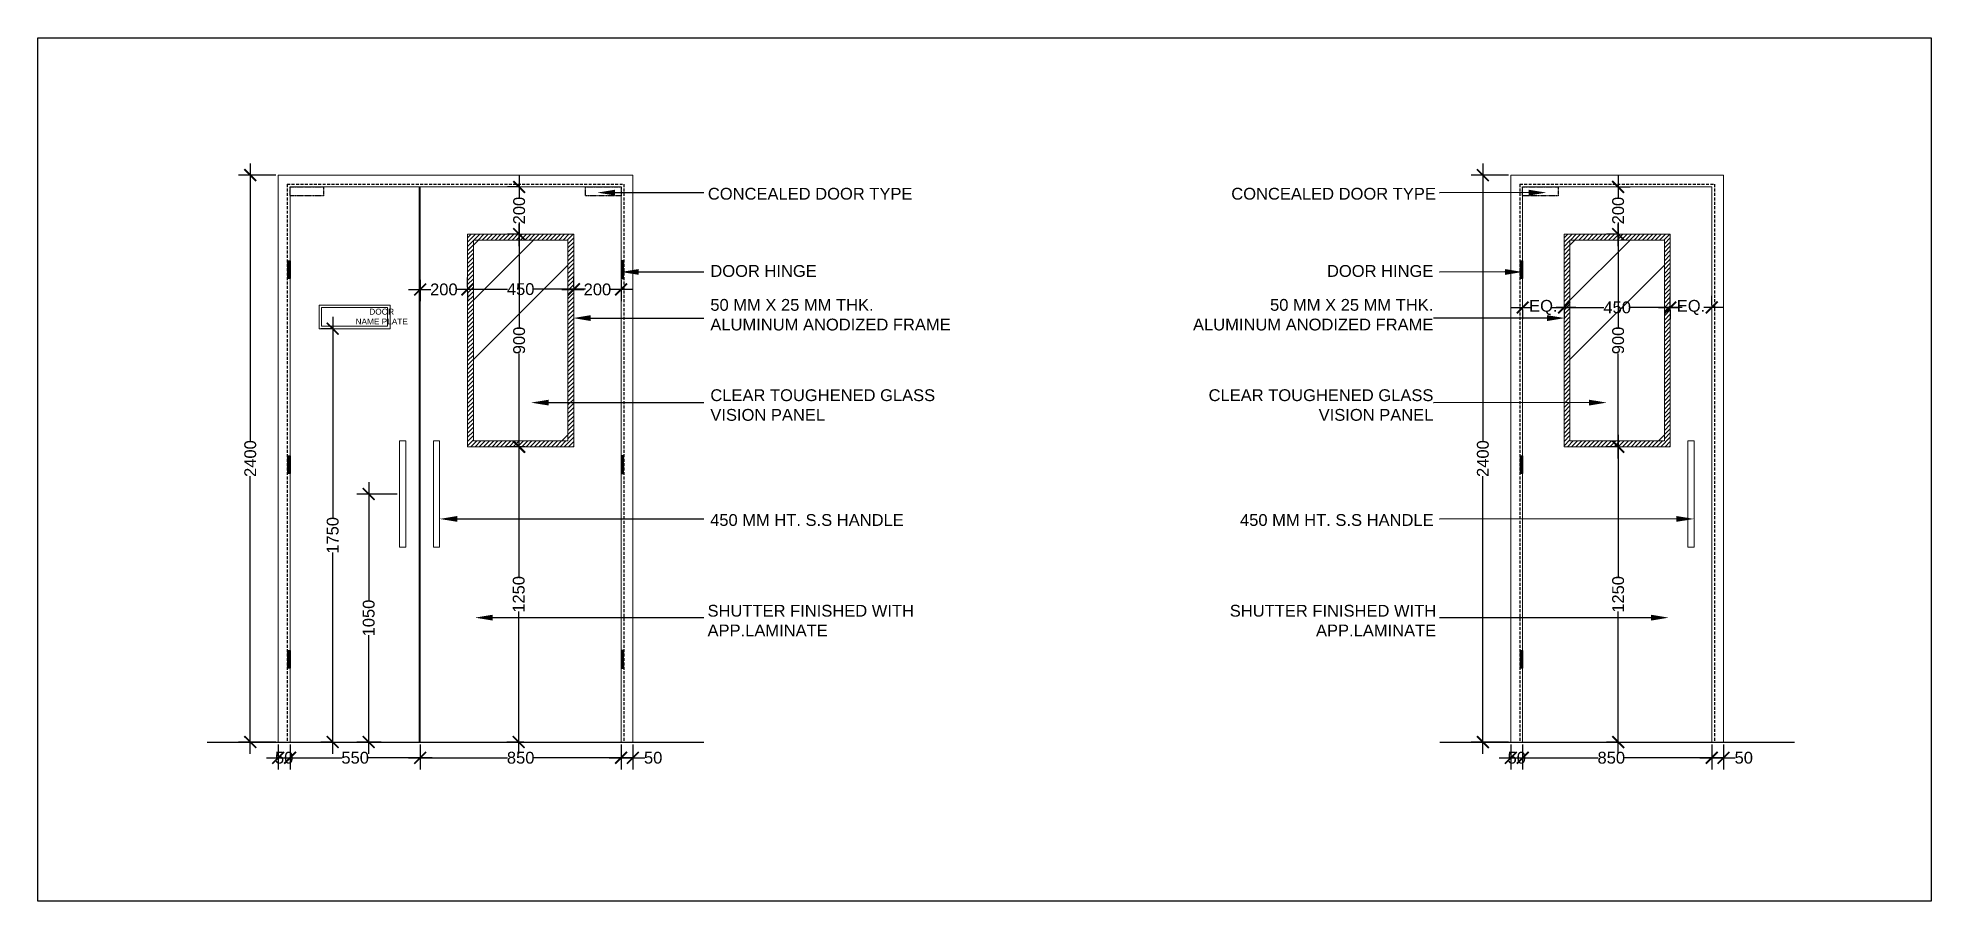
# Model space of a CAD drawing. Header units: millimetres. Extents: x -661525 to 498941, y 282148 to 1359693.
# Drawn here: x -343481 to -335474, y 288714 to 292369 of the extents above; entities that cross this region are included whole.
import ezdxf
from ezdxf import colors
from ezdxf.entities.mleader import LeaderData, LeaderLine
from ezdxf.math import Vec2, Vec3

# ---------------------------------------------------------------- set-up
doc = ezdxf.new("R2010")
doc.units = ezdxf.units.MM
doc.header["$LTSCALE"] = 2.5
doc.header["$PDMODE"] = 35
doc.header["$PDSIZE"] = 15
doc.linetypes.add('DASHED', pattern=[0.75, 0.5, -0.25])
doc.layers.get('0').update_dxf_attribs({"linetype": 'CONTINUOUS'})
doc.layers.get('DEFPOINTS').update_dxf_attribs({"linetype": 'CONTINUOUS'})
for name, color, linetype in [('A-HATCH', 251, 'CONTINUOUS'), ('DOOR TEXT', 7, 'CONTINUOUS'), ('DOOR TYPE', 7, 'CONTINUOUS'), ('HATCH', 8, 'CONTINUOUS')]:
    doc.layers.add(name, color=color, linetype=linetype)
for name, color, linetype, lineweight in [('DIM', 47, 'CONTINUOUS', 18), ('furn', 26, 'CONTINUOUS', 18), ('partition', 6, 'CONTINUOUS', 18), ('TEXT', 7, 'CONTINUOUS', 9)]:
    doc.layers.add(name, color=color, linetype=linetype, lineweight=lineweight)
doc.styles.add('ARIAL', font='arial.ttf')
doc.styles.add('COMPLEX', font='complex.shx', dxfattribs={"width": 0.8})
doc.styles.add('SIMPLEX', font='verdana.ttf', dxfattribs={"height": 200})
doc.styles.get("Standard").update_dxf_attribs({"font": 'txt.shx', "height": 1})
doc.dimstyles.new('TICK100', dxfattribs={"dimtxt": 250, "dimasz": 200, "dimexe": 150, "dimexo": 10, "dimgap": 50, "dimtad": 0, "dimdec": 0, "dimrnd": 5, "dimzin": 1, "dimdsep": 46, "dimtxsty": 'COMPLEX', "dimblk1": 'ARCHTICK', "dimblk2": 'ARCHTICK', "dimsah": 1, "dimcen": 0.09375, "dimdle": 150, "dimclrd": 11, "dimclre": 11, "dimclrt": 7, "dimadec": 0, "dimazin": 0, "dimtfac": 1, "dimtdec": 0, "dimtofl": 0, "dimtmove": 0, "dimatfit": 3, "dimldrblk": 'OPEN90', "dimfxl": 1, "dimtolj": 1, "dimtzin": 1, "dimarcsym": 0})

msp = doc.modelspace()

# ---------------------------------------------------------------- texts
at = {"layer": 'DOOR TEXT', "char_height": 50, "style": 'SIMPLEX'}
for s, insert, attachment_point in [('\\pxql,t6;{\\f@Arial Unicode MS|b0|i0|c0|p34;CONCEALED DOOR TYPE}', (-340647.4, 291683.5), 7), ('\\pxqr,t6;{\\f@Arial Unicode MS|b0|i0|c0|p34;CONCEALED DOOR TYPE}', (-337568.2, 291683.5), 9), ('\\pxql,t6;{\\f@Arial Unicode MS|b0|i0|c0|p34;DOOR HINGE}', (-340636.9, 291356.6), 7), ('\\pxqr,t6;{\\f@Arial Unicode MS|b0|i0|c0|p34;DOOR HINGE}', (-337578.8, 291356.6), 9), ('\\pxql,t6;{\\f@Arial Unicode MS|b0|i0|c0|p34;50 MM X 25 MM THK.\\PALUMINUM ANODIZED FRAME }', (-340636.9, 291129.7), 7), ('\\pxqr,t6;{\\f@Arial Unicode MS|b0|i0|c0|p34;50 MM X 25 MM THK.\\PALUMINUM ANODIZED FRAME }', (-337578.8, 291129.7), 9), ('\\pxql,t6;{\\f@Arial Unicode MS|b0|i0|c0|p34;CLEAR TOUGHENED GLASS\\PVISION PANEL}', (-340636.9, 290747.3), 7), ('\\pxqr,t6;{\\f@Arial Unicode MS|b0|i0|c0|p34;CLEAR TOUGHENED GLASS\\PVISION PANEL}', (-337578.8, 290747.3), 9), ('\\pxql,t6;{\\f@Arial Unicode MS|b0|i0|c0|p34;450 MM HT. S.S HANDLE}', (-340637.8, 290302.2), 7), ('\\pxqr,t6;{\\f@Arial Unicode MS|b0|i0|c0|p34;450 MM HT. S.S HANDLE}', (-337577.8, 290302.2), 9), ('\\pxql,t6;{\\f@Arial Unicode MS|b0|i0|c0|p34;SHUTTER FINISHED WITH\\PAPP.LAMINATE}', (-340648.7, 289835.4), 7), ('\\pxqr,t6;{\\f@Arial Unicode MS|b0|i0|c0|p34;SHUTTER FINISHED WITH\\PAPP.LAMINATE}', (-337566.9, 289835.4), 9)]:
    msp.add_mtext(s, dxfattribs=dict(at, insert=insert, attachment_point=attachment_point))
at = {"layer": 'TEXT', "insert": (-342137.5, 291155.7), "char_height": 25, "attachment_point": 7, "style": 'SIMPLEX'}
msp.add_mtext('\\pxqc,t6;{\\f@Arial Unicode MS|b0|i0|c0|p34;DOOR\\PNAME PLATE}', dxfattribs=at)

# ---------------------------------------------------------------- blocks, each defined once
blk = doc.blocks.new('_ARCHTICK')
at = {"color": 0, "linetype": 'ByBlock', "const_width": 0.15}
blk.add_lwpolyline([(-0.5, -0.5), (0.5, 0.5)], dxfattribs=at)
blk = doc.blocks.new('*D100')
at = {"layer": 'DEFPOINTS', "color": 0, "transparency": 16777216}
for p in [(-342582.7, 291787.9), (-342464.5, 291787.9), (-342464.5, 289387.9)]:
    blk.add_point(p, dxfattribs=at)
at = {"layer": 'DOOR TYPE', "color": 8, "lineweight": -2, "transparency": 16777216}
for p, q in [((-342582.7, 291837.9), (-342582.7, 290662.8)), ((-342474.5, 291787.9), (-342632.7, 291787.9)), ((-342582.7, 289337.9), (-342582.7, 290513)), ((-342474.5, 289387.9), (-342632.7, 289387.9))]:
    blk.add_line(p, q, dxfattribs=at)
at = {"layer": 'DOOR TYPE', "color": 8, "lineweight": -2, "transparency": 16777216, "xscale": 50, "yscale": 50, "zscale": 50}
for p, rotation in [((-342582.7, 291787.9), 90), ((-342582.7, 289387.9), 270)]:
    blk.add_blockref('_ARCHTICK', p, dxfattribs=dict(at, rotation=rotation))
at = {"layer": 'DOOR TYPE', "color": 1, "transparency": 16777216, "insert": (-342582.7, 290587.9), "char_height": 50, "attachment_point": 5, "rotation": 90, "style": 'ARIAL'}
blk.add_mtext('\\A1;2400', dxfattribs=at)
blk = doc.blocks.new('*D91')
at = {"layer": 'DEFPOINTS', "color": 0, "transparency": 16777216}
for p in [(-342081.8, 290437.9), (-341951, 290437.9), (-342019.4, 289387.9)]:
    blk.add_point(p, dxfattribs=at)
at = {"layer": 'DOOR TYPE', "color": 8, "lineweight": -2, "transparency": 16777216}
for p, q in [((-341961, 290437.9), (-342131.8, 290437.9)), ((-342081.8, 290487.9), (-342081.8, 289985.1)), ((-342081.8, 289337.9), (-342081.8, 289840.8)), ((-342029.4, 289387.9), (-342131.8, 289387.9))]:
    blk.add_line(p, q, dxfattribs=at)
at = {"layer": 'DOOR TYPE', "color": 8, "lineweight": -2, "transparency": 16777216, "xscale": 50, "yscale": 50, "zscale": 50}
for p, rotation in [((-342081.8, 290437.9), 90), ((-342081.8, 289387.9), 270)]:
    blk.add_blockref('_ARCHTICK', p, dxfattribs=dict(at, rotation=rotation))
at = {"layer": 'DOOR TYPE', "color": 1, "transparency": 16777216, "insert": (-342081.8, 289912.9), "char_height": 50, "attachment_point": 5, "rotation": 90, "style": 'ARIAL'}
blk.add_mtext('\\A1;1050', dxfattribs=at)
blk = doc.blocks.new('*D92')
at = {"layer": 'DEFPOINTS', "color": 0, "transparency": 16777216}
for p in [(-341447.2, 290638.1), (-341447.2, 290638.1), (-341415.3, 289387.9)]:
    blk.add_point(p, dxfattribs=at)
at = {"layer": 'DOOR TYPE', "color": 8, "lineweight": -2, "transparency": 16777216}
for p, q in [((-341447.2, 290688.1), (-341447.2, 290085.2)), ((-341457.2, 290638.1), (-341497.2, 290638.1)), ((-341447.2, 289337.9), (-341447.2, 289940.9)), ((-341425.3, 289387.9), (-341497.2, 289387.9))]:
    blk.add_line(p, q, dxfattribs=at)
at = {"layer": 'DOOR TYPE', "color": 8, "lineweight": -2, "transparency": 16777216, "xscale": 50, "yscale": 50, "zscale": 50}
for p, rotation in [((-341447.2, 290638.1), 90), ((-341447.2, 289387.9), 270)]:
    blk.add_blockref('_ARCHTICK', p, dxfattribs=dict(at, rotation=rotation))
at = {"layer": 'DOOR TYPE', "color": 1, "transparency": 16777216, "insert": (-341447.2, 290013), "char_height": 50, "attachment_point": 5, "rotation": 90, "style": 'ARIAL'}
blk.add_mtext('\\A1;1250', dxfattribs=at)
blk = doc.blocks.new('*D93')
at = {"layer": 'DEFPOINTS', "color": 0, "transparency": 16777216}
for p in [(-341445.4, 291537.9), (-341439.2, 291537.9), (-341410.7, 290638.1)]:
    blk.add_point(p, dxfattribs=at)
at = {"layer": 'DOOR TYPE', "color": 8, "lineweight": -2, "transparency": 16777216}
for p, q in [((-341445.4, 291587.9), (-341445.4, 291143.1)), ((-341449.2, 291537.9), (-341495.4, 291537.9)), ((-341445.4, 290588.1), (-341445.4, 291033)), ((-341420.7, 290638.1), (-341495.4, 290638.1))]:
    blk.add_line(p, q, dxfattribs=at)
at = {"layer": 'DOOR TYPE', "color": 8, "lineweight": -2, "transparency": 16777216, "xscale": 50, "yscale": 50, "zscale": 50}
for p, rotation in [((-341445.4, 291537.9), 90), ((-341445.4, 290638.1), 270)]:
    blk.add_blockref('_ARCHTICK', p, dxfattribs=dict(at, rotation=rotation))
at = {"layer": 'DOOR TYPE', "color": 1, "transparency": 16777216, "insert": (-341445.4, 291088), "char_height": 50, "attachment_point": 5, "rotation": 90, "style": 'ARIAL'}
blk.add_mtext('\\A1;900', dxfattribs=at)
blk = doc.blocks.new('*D88')
at = {"layer": 'DEFPOINTS', "color": 0, "transparency": 16777216}
for p in [(-341864, 291355.1), (-341664, 291305.1), (-341664, 291303.8)]:
    blk.add_point(p, dxfattribs=at)
at = {"layer": 'DOOR TYPE', "color": 8, "lineweight": -2, "transparency": 16777216}
for p, q in [((-341864, 291345.1), (-341864, 291253.8)), ((-341914, 291303.8), (-341819.5, 291303.8)), ((-341614, 291303.8), (-341708.5, 291303.8)), ((-341664, 291295.1), (-341664, 291253.8))]:
    blk.add_line(p, q, dxfattribs=at)
at = {"layer": 'DOOR TYPE', "color": 8, "lineweight": -2, "transparency": 16777216, "xscale": 50, "yscale": 50, "zscale": 50, "rotation": 180}
blk.add_blockref('_ARCHTICK', (-341864, 291303.8), dxfattribs=at)
at = {"layer": 'DOOR TYPE', "color": 8, "lineweight": -2, "transparency": 16777216, "xscale": 50, "yscale": 50, "zscale": 50}
blk.add_blockref('_ARCHTICK', (-341664, 291303.8), dxfattribs=at)
at = {"layer": 'DOOR TYPE', "color": 1, "transparency": 16777216, "insert": (-341764, 291303.8), "char_height": 50, "attachment_point": 5, "style": 'ARIAL'}
blk.add_mtext('\\A1;200', dxfattribs=at)
blk = doc.blocks.new('*D89')
at = {"layer": 'DEFPOINTS', "color": 0, "transparency": 16777216}
for p in [(-341664, 291303.8), (-341214.5, 291305.1), (-341214.5, 291305.1)]:
    blk.add_point(p, dxfattribs=at)
at = {"layer": 'DOOR TYPE', "color": 8, "lineweight": -2, "transparency": 16777216}
for p, q in [((-341664, 291313.8), (-341664, 291355.1)), ((-341214.5, 291315.1), (-341214.5, 291355.1)), ((-341714, 291305.1), (-341495.3, 291305.1)), ((-341164.5, 291305.1), (-341383.1, 291305.1))]:
    blk.add_line(p, q, dxfattribs=at)
at = {"layer": 'DOOR TYPE', "color": 8, "lineweight": -2, "transparency": 16777216, "xscale": 50, "yscale": 50, "zscale": 50, "rotation": 180}
blk.add_blockref('_ARCHTICK', (-341664, 291305.1), dxfattribs=at)
at = {"layer": 'DOOR TYPE', "color": 8, "lineweight": -2, "transparency": 16777216, "xscale": 50, "yscale": 50, "zscale": 50}
blk.add_blockref('_ARCHTICK', (-341214.5, 291305.1), dxfattribs=at)
at = {"layer": 'DOOR TYPE', "color": 1, "transparency": 16777216, "insert": (-341439.2, 291305.1), "char_height": 50, "attachment_point": 5, "style": 'ARIAL'}
blk.add_mtext('\\A1;450', dxfattribs=at)
blk = doc.blocks.new('*D90')
at = {"layer": 'DEFPOINTS', "color": 0, "transparency": 16777216}
for p in [(-341014.5, 291353.8), (-341214.5, 291303.8), (-341014.5, 291303.8)]:
    blk.add_point(p, dxfattribs=at)
at = {"layer": 'DOOR TYPE', "color": 8, "lineweight": -2, "transparency": 16777216}
for p, q in [((-341214.5, 291313.8), (-341214.5, 291353.8)), ((-341014.5, 291343.8), (-341014.5, 291253.8)), ((-341264.5, 291303.8), (-341170, 291303.8)), ((-340964.5, 291303.8), (-341059, 291303.8))]:
    blk.add_line(p, q, dxfattribs=at)
at = {"layer": 'DOOR TYPE', "color": 8, "lineweight": -2, "transparency": 16777216, "xscale": 50, "yscale": 50, "zscale": 50, "rotation": 180}
blk.add_blockref('_ARCHTICK', (-341214.5, 291303.8), dxfattribs=at)
at = {"layer": 'DOOR TYPE', "color": 8, "lineweight": -2, "transparency": 16777216, "xscale": 50, "yscale": 50, "zscale": 50}
blk.add_blockref('_ARCHTICK', (-341014.5, 291303.8), dxfattribs=at)
at = {"layer": 'DOOR TYPE', "color": 1, "transparency": 16777216, "insert": (-341114.5, 291303.8), "char_height": 50, "attachment_point": 5, "style": 'ARIAL'}
blk.add_mtext('\\A1;200', dxfattribs=at)
blk = doc.blocks.new('*D94')
at = {"layer": 'DEFPOINTS', "color": 0, "transparency": 16777216}
for p in [(-341445.4, 291737.9), (-341444, 291737.9), (-341439.2, 291537.9)]:
    blk.add_point(p, dxfattribs=at)
at = {"layer": 'DOOR TYPE', "color": 8, "lineweight": -2, "transparency": 16777216}
for p, q in [((-341454, 291737.9), (-341495.4, 291737.9)), ((-341445.4, 291787.9), (-341445.4, 291693.4)), ((-341445.4, 291487.9), (-341445.4, 291582.4)), ((-341449.2, 291537.9), (-341495.4, 291537.9))]:
    blk.add_line(p, q, dxfattribs=at)
at = {"layer": 'DOOR TYPE', "color": 8, "lineweight": -2, "transparency": 16777216, "xscale": 50, "yscale": 50, "zscale": 50}
for p, rotation in [((-341445.4, 291737.9), 90), ((-341445.4, 291537.9), 270)]:
    blk.add_blockref('_ARCHTICK', p, dxfattribs=dict(at, rotation=rotation))
at = {"layer": 'DOOR TYPE', "color": 1, "transparency": 16777216, "insert": (-341445.4, 291637.9), "char_height": 50, "attachment_point": 5, "rotation": 90, "style": 'ARIAL'}
blk.add_mtext('\\A1;200', dxfattribs=at)
blk = doc.blocks.new('*D95')
at = {"layer": 'DEFPOINTS', "color": 0, "transparency": 16777216}
for p in [(-342234.1, 291137.9), (-342229.8, 291137.9), (-342229.8, 289387.9)]:
    blk.add_point(p, dxfattribs=at)
at = {"layer": 'DOOR TYPE', "color": 8, "lineweight": -2, "transparency": 16777216}
for p, q in [((-342234.1, 291187.9), (-342234.1, 290335.1)), ((-342239.8, 291137.9), (-342284.1, 291137.9)), ((-342234.1, 289337.9), (-342234.1, 290190.8)), ((-342239.8, 289387.9), (-342284.1, 289387.9))]:
    blk.add_line(p, q, dxfattribs=at)
at = {"layer": 'DOOR TYPE', "color": 8, "lineweight": -2, "transparency": 16777216, "xscale": 50, "yscale": 50, "zscale": 50}
for p, rotation in [((-342234.1, 291137.9), 90), ((-342234.1, 289387.9), 270)]:
    blk.add_blockref('_ARCHTICK', p, dxfattribs=dict(at, rotation=rotation))
at = {"layer": 'DOOR TYPE', "color": 1, "transparency": 16777216, "insert": (-342234.1, 290262.9), "char_height": 50, "attachment_point": 5, "rotation": 90, "style": 'ARIAL'}
blk.add_mtext('\\A1;1750', dxfattribs=at)
blk = doc.blocks.new('*D96')
at = {"layer": 'DEFPOINTS', "color": 0, "transparency": 16777216}
for p in [(-342464.5, 289387.9), (-342414.5, 289387.9), (-342414.5, 289321.2)]:
    blk.add_point(p, dxfattribs=at)
at = {"layer": 'DOOR TYPE', "color": 8, "lineweight": -2, "transparency": 16777216}
for p, q in [((-342514.5, 289321.2), (-342364.5, 289321.2)), ((-342464.5, 289377.9), (-342464.5, 289271.2)), ((-342414.5, 289377.9), (-342414.5, 289271.2))]:
    blk.add_line(p, q, dxfattribs=at)
at = {"layer": 'DOOR TYPE', "color": 8, "lineweight": -2, "transparency": 16777216, "xscale": 50, "yscale": 50, "zscale": 50, "rotation": 180}
blk.add_blockref('_ARCHTICK', (-342464.5, 289321.2), dxfattribs=at)
at = {"layer": 'DOOR TYPE', "color": 8, "lineweight": -2, "transparency": 16777216, "xscale": 50, "yscale": 50, "zscale": 50}
blk.add_blockref('_ARCHTICK', (-342414.5, 289321.2), dxfattribs=at)
at = {"layer": 'DOOR TYPE', "color": 1, "transparency": 16777216, "insert": (-342439.5, 289321.2), "char_height": 50, "attachment_point": 5, "style": 'ARIAL'}
blk.add_mtext('\\A1;50', dxfattribs=at)
blk = doc.blocks.new('*D97')
at = {"layer": 'DEFPOINTS', "color": 0, "transparency": 16777216}
for p in [(-342414.5, 289387.9), (-341864, 289387.9), (-341864, 289321.2)]:
    blk.add_point(p, dxfattribs=at)
at = {"layer": 'DOOR TYPE', "color": 8, "lineweight": -2, "transparency": 16777216}
for p, q in [((-342464.5, 289321.2), (-342194.3, 289321.2)), ((-342414.5, 289377.9), (-342414.5, 289271.2)), ((-341814, 289321.2), (-342084.1, 289321.2)), ((-341864, 289377.9), (-341864, 289271.2))]:
    blk.add_line(p, q, dxfattribs=at)
at = {"layer": 'DOOR TYPE', "color": 8, "lineweight": -2, "transparency": 16777216, "xscale": 50, "yscale": 50, "zscale": 50, "rotation": 180}
blk.add_blockref('_ARCHTICK', (-342414.5, 289321.2), dxfattribs=at)
at = {"layer": 'DOOR TYPE', "color": 8, "lineweight": -2, "transparency": 16777216, "xscale": 50, "yscale": 50, "zscale": 50}
blk.add_blockref('_ARCHTICK', (-341864, 289321.2), dxfattribs=at)
at = {"layer": 'DOOR TYPE', "color": 1, "transparency": 16777216, "insert": (-342139.2, 289321.2), "char_height": 50, "attachment_point": 5, "style": 'ARIAL'}
blk.add_mtext('\\A1;550', dxfattribs=at)
blk = doc.blocks.new('*D98')
at = {"layer": 'DEFPOINTS', "color": 0, "transparency": 16777216}
for p in [(-341864, 289387.9), (-341014.5, 289387.9), (-341014.5, 289321.2)]:
    blk.add_point(p, dxfattribs=at)
at = {"layer": 'DOOR TYPE', "color": 8, "lineweight": -2, "transparency": 16777216}
for p, q in [((-341914, 289321.2), (-341494.3, 289321.2)), ((-341864, 289377.9), (-341864, 289271.2)), ((-340964.5, 289321.2), (-341384.1, 289321.2)), ((-341014.5, 289377.9), (-341014.5, 289271.2))]:
    blk.add_line(p, q, dxfattribs=at)
at = {"layer": 'DOOR TYPE', "color": 8, "lineweight": -2, "transparency": 16777216, "xscale": 50, "yscale": 50, "zscale": 50, "rotation": 180}
blk.add_blockref('_ARCHTICK', (-341864, 289321.2), dxfattribs=at)
at = {"layer": 'DOOR TYPE', "color": 8, "lineweight": -2, "transparency": 16777216, "xscale": 50, "yscale": 50, "zscale": 50}
blk.add_blockref('_ARCHTICK', (-341014.5, 289321.2), dxfattribs=at)
at = {"layer": 'DOOR TYPE', "color": 1, "transparency": 16777216, "insert": (-341439.2, 289321.2), "char_height": 50, "attachment_point": 5, "style": 'ARIAL'}
blk.add_mtext('\\A1;850', dxfattribs=at)
blk = doc.blocks.new('*D99')
at = {"layer": 'DEFPOINTS', "color": 0, "transparency": 16777216}
for p in [(-341014.5, 289387.9), (-340964.5, 289387.9), (-340964.5, 289321.2)]:
    blk.add_point(p, dxfattribs=at)
at = {"layer": 'DOOR TYPE', "color": 8, "lineweight": -2, "transparency": 16777216}
for p, q in [((-341064.5, 289321.2), (-340964.5, 289321.2)), ((-341014.5, 289321.2), (-341064.5, 289321.2)), ((-341014.5, 289377.9), (-341014.5, 289271.2)), ((-340964.5, 289377.9), (-340964.5, 289271.2)), ((-340964.5, 289321.2), (-340914.5, 289321.2))]:
    blk.add_line(p, q, dxfattribs=at)
at = {"layer": 'DOOR TYPE', "color": 8, "lineweight": -2, "transparency": 16777216, "xscale": 50, "yscale": 50, "zscale": 50, "rotation": 180}
blk.add_blockref('_ARCHTICK', (-341014.5, 289321.2), dxfattribs=at)
at = {"layer": 'DOOR TYPE', "color": 8, "lineweight": -2, "transparency": 16777216, "xscale": 50, "yscale": 50, "zscale": 50}
blk.add_blockref('_ARCHTICK', (-340964.5, 289321.2), dxfattribs=at)
at = {"layer": 'DOOR TYPE', "color": 1, "transparency": 16777216, "insert": (-340878.8, 289321.2), "char_height": 50, "attachment_point": 5, "style": 'ARIAL'}
blk.add_mtext('\\A1;50', dxfattribs=at)
blk = doc.blocks.new('*D101')
at = {"layer": 'DEFPOINTS', "color": 0, "transparency": 16777216}
for p in [(-337369.4, 291787.9), (-337251.2, 291787.9), (-337251.2, 289387.9)]:
    blk.add_point(p, dxfattribs=at)
at = {"layer": 'DOOR TYPE', "color": 8, "lineweight": -2, "transparency": 16777216}
for p, q in [((-337369.4, 291837.9), (-337369.4, 290662.8)), ((-337261.2, 291787.9), (-337419.4, 291787.9)), ((-337369.4, 289337.9), (-337369.4, 290513)), ((-337261.2, 289387.9), (-337419.4, 289387.9))]:
    blk.add_line(p, q, dxfattribs=at)
at = {"layer": 'DOOR TYPE', "color": 8, "lineweight": -2, "transparency": 16777216, "xscale": 50, "yscale": 50, "zscale": 50}
for p, rotation in [((-337369.4, 291787.9), 90), ((-337369.4, 289387.9), 270)]:
    blk.add_blockref('_ARCHTICK', p, dxfattribs=dict(at, rotation=rotation))
at = {"layer": 'DOOR TYPE', "color": 1, "transparency": 16777216, "insert": (-337369.4, 290587.9), "char_height": 50, "attachment_point": 5, "rotation": 90, "style": 'ARIAL'}
blk.add_mtext('\\A1;2400', dxfattribs=at)
blk = doc.blocks.new('*D102')
at = {"layer": 'DEFPOINTS', "color": 0, "transparency": 16777216}
for p in [(-337251.2, 289387.9), (-337201.2, 289387.9), (-337201.2, 289321.2)]:
    blk.add_point(p, dxfattribs=at)
at = {"layer": 'DOOR TYPE', "color": 8, "lineweight": -2, "transparency": 16777216}
for p, q in [((-337301.2, 289321.2), (-337151.2, 289321.2)), ((-337251.2, 289377.9), (-337251.2, 289271.2)), ((-337201.2, 289377.9), (-337201.2, 289271.2))]:
    blk.add_line(p, q, dxfattribs=at)
at = {"layer": 'DOOR TYPE', "color": 8, "lineweight": -2, "transparency": 16777216, "xscale": 50, "yscale": 50, "zscale": 50, "rotation": 180}
blk.add_blockref('_ARCHTICK', (-337251.2, 289321.2), dxfattribs=at)
at = {"layer": 'DOOR TYPE', "color": 8, "lineweight": -2, "transparency": 16777216, "xscale": 50, "yscale": 50, "zscale": 50}
blk.add_blockref('_ARCHTICK', (-337201.2, 289321.2), dxfattribs=at)
at = {"layer": 'DOOR TYPE', "color": 1, "transparency": 16777216, "insert": (-337226.2, 289321.2), "char_height": 50, "attachment_point": 5, "style": 'ARIAL'}
blk.add_mtext('\\A1;50', dxfattribs=at)
blk = doc.blocks.new('*D103')
at = {"layer": 'DEFPOINTS', "color": 0, "transparency": 16777216}
for p in [(-337251.2, 289387.9), (-336401.7, 289387.9), (-336401.7, 289321.2)]:
    blk.add_point(p, dxfattribs=at)
at = {"layer": 'DOOR TYPE', "color": 8, "lineweight": -2, "transparency": 16777216}
for p, q in [((-337301.2, 289321.2), (-336881.5, 289321.2)), ((-337251.2, 289377.9), (-337251.2, 289271.2)), ((-336351.7, 289321.2), (-336771.3, 289321.2)), ((-336401.7, 289377.9), (-336401.7, 289271.2))]:
    blk.add_line(p, q, dxfattribs=at)
at = {"layer": 'DOOR TYPE', "color": 8, "lineweight": -2, "transparency": 16777216, "xscale": 50, "yscale": 50, "zscale": 50, "rotation": 180}
blk.add_blockref('_ARCHTICK', (-337251.2, 289321.2), dxfattribs=at)
at = {"layer": 'DOOR TYPE', "color": 8, "lineweight": -2, "transparency": 16777216, "xscale": 50, "yscale": 50, "zscale": 50}
blk.add_blockref('_ARCHTICK', (-336401.7, 289321.2), dxfattribs=at)
at = {"layer": 'DOOR TYPE', "color": 1, "transparency": 16777216, "insert": (-336826.4, 289321.2), "char_height": 50, "attachment_point": 5, "style": 'ARIAL'}
blk.add_mtext('\\A1;850', dxfattribs=at)
blk = doc.blocks.new('*D104')
at = {"layer": 'DEFPOINTS', "color": 0, "transparency": 16777216}
for p in [(-336401.7, 289387.9), (-336351.7, 289387.9), (-336351.7, 289321.2)]:
    blk.add_point(p, dxfattribs=at)
at = {"layer": 'DOOR TYPE', "color": 8, "lineweight": -2, "transparency": 16777216}
for p, q in [((-336451.7, 289321.2), (-336351.7, 289321.2)), ((-336401.7, 289321.2), (-336451.7, 289321.2)), ((-336401.7, 289377.9), (-336401.7, 289271.2)), ((-336351.7, 289377.9), (-336351.7, 289271.2)), ((-336351.7, 289321.2), (-336301.7, 289321.2))]:
    blk.add_line(p, q, dxfattribs=at)
at = {"layer": 'DOOR TYPE', "color": 8, "lineweight": -2, "transparency": 16777216, "xscale": 50, "yscale": 50, "zscale": 50, "rotation": 180}
blk.add_blockref('_ARCHTICK', (-336401.7, 289321.2), dxfattribs=at)
at = {"layer": 'DOOR TYPE', "color": 8, "lineweight": -2, "transparency": 16777216, "xscale": 50, "yscale": 50, "zscale": 50}
blk.add_blockref('_ARCHTICK', (-336351.7, 289321.2), dxfattribs=at)
at = {"layer": 'DOOR TYPE', "color": 1, "transparency": 16777216, "insert": (-336266, 289321.2), "char_height": 50, "attachment_point": 5, "style": 'ARIAL'}
blk.add_mtext('\\A1;50', dxfattribs=at)
blk = doc.blocks.new('*D105')
at = {"layer": 'DEFPOINTS', "color": 0, "transparency": 16777216}
for p in [(-337201.2, 291228.9), (-337026.2, 291228.9), (-337026.2, 291227.7)]:
    blk.add_point(p, dxfattribs=at)
at = {"layer": 'DOOR TYPE', "color": 8, "lineweight": -2, "transparency": 16777216}
for p, q in [((-337251.2, 291227.7), (-337168, 291227.7)), ((-337201.2, 291218.9), (-337201.2, 291177.7)), ((-336976.2, 291227.7), (-337059.3, 291227.7)), ((-337026.2, 291218.9), (-337026.2, 291177.7))]:
    blk.add_line(p, q, dxfattribs=at)
at = {"layer": 'DOOR TYPE', "color": 8, "lineweight": -2, "transparency": 16777216, "xscale": 50, "yscale": 50, "zscale": 50, "rotation": 180}
blk.add_blockref('_ARCHTICK', (-337201.2, 291227.7), dxfattribs=at)
at = {"layer": 'DOOR TYPE', "color": 8, "lineweight": -2, "transparency": 16777216, "xscale": 50, "yscale": 50, "zscale": 50}
blk.add_blockref('_ARCHTICK', (-337026.2, 291227.7), dxfattribs=at)
at = {"layer": 'DOOR TYPE', "color": 1, "transparency": 16777216, "insert": (-337113.7, 291227.7), "char_height": 50, "attachment_point": 5, "style": 'ARIAL'}
blk.add_mtext('\\A1;EQ.', dxfattribs=at)
blk = doc.blocks.new('*D106')
at = {"layer": 'DEFPOINTS', "color": 0, "transparency": 16777216}
for p in [(-337026.2, 291228.9), (-336576.7, 291227.7), (-336576.7, 291227.7)]:
    blk.add_point(p, dxfattribs=at)
at = {"layer": 'DOOR TYPE', "color": 8, "lineweight": -2, "transparency": 16777216}
for p, q in [((-337076.2, 291227.7), (-336857.5, 291227.7)), ((-337026.2, 291218.9), (-337026.2, 291177.7)), ((-336526.7, 291227.7), (-336745.4, 291227.7)), ((-336576.7, 291217.7), (-336576.7, 291177.7))]:
    blk.add_line(p, q, dxfattribs=at)
at = {"layer": 'DOOR TYPE', "color": 8, "lineweight": -2, "transparency": 16777216, "xscale": 50, "yscale": 50, "zscale": 50, "rotation": 180}
blk.add_blockref('_ARCHTICK', (-337026.2, 291227.7), dxfattribs=at)
at = {"layer": 'DOOR TYPE', "color": 8, "lineweight": -2, "transparency": 16777216, "xscale": 50, "yscale": 50, "zscale": 50}
blk.add_blockref('_ARCHTICK', (-336576.7, 291227.7), dxfattribs=at)
at = {"layer": 'DOOR TYPE', "color": 1, "transparency": 16777216, "insert": (-336801.4, 291227.7), "char_height": 50, "attachment_point": 5, "style": 'ARIAL'}
blk.add_mtext('\\A1;450', dxfattribs=at)
blk = doc.blocks.new('*D107')
at = {"layer": 'DEFPOINTS', "color": 0, "transparency": 16777216}
for p in [(-336576.7, 291227.7), (-336401.7, 291227.7), (-336401.7, 291227.7)]:
    blk.add_point(p, dxfattribs=at)
at = {"layer": 'DOOR TYPE', "color": 8, "lineweight": -2, "transparency": 16777216}
for p, q in [((-336576.7, 291237.7), (-336576.7, 291277.7)), ((-336401.7, 291237.7), (-336401.7, 291277.7)), ((-336626.7, 291227.7), (-336543.5, 291227.7)), ((-336351.7, 291227.7), (-336434.8, 291227.7))]:
    blk.add_line(p, q, dxfattribs=at)
at = {"layer": 'DOOR TYPE', "color": 8, "lineweight": -2, "transparency": 16777216, "xscale": 50, "yscale": 50, "zscale": 50, "rotation": 180}
blk.add_blockref('_ARCHTICK', (-336576.7, 291227.7), dxfattribs=at)
at = {"layer": 'DOOR TYPE', "color": 8, "lineweight": -2, "transparency": 16777216, "xscale": 50, "yscale": 50, "zscale": 50}
blk.add_blockref('_ARCHTICK', (-336401.7, 291227.7), dxfattribs=at)
at = {"layer": 'DOOR TYPE', "color": 1, "transparency": 16777216, "insert": (-336489.2, 291227.7), "char_height": 50, "attachment_point": 5, "style": 'ARIAL'}
blk.add_mtext('\\A1;EQ.', dxfattribs=at)
blk = doc.blocks.new('*D108')
at = {"layer": 'DEFPOINTS', "color": 0, "transparency": 16777216}
for p in [(-336797.2, 290638.1), (-336784.3, 290638.1), (-336784.3, 289387.9)]:
    blk.add_point(p, dxfattribs=at)
at = {"layer": 'DOOR TYPE', "color": 8, "lineweight": -2, "transparency": 16777216}
for p, q in [((-336797.2, 290688.1), (-336797.2, 290085.2)), ((-336794.3, 290638.1), (-336847.2, 290638.1)), ((-336797.2, 289337.9), (-336797.2, 289940.9)), ((-336794.3, 289387.9), (-336847.2, 289387.9))]:
    blk.add_line(p, q, dxfattribs=at)
at = {"layer": 'DOOR TYPE', "color": 8, "lineweight": -2, "transparency": 16777216, "xscale": 50, "yscale": 50, "zscale": 50}
for p, rotation in [((-336797.2, 290638.1), 90), ((-336797.2, 289387.9), 270)]:
    blk.add_blockref('_ARCHTICK', p, dxfattribs=dict(at, rotation=rotation))
at = {"layer": 'DOOR TYPE', "color": 1, "transparency": 16777216, "insert": (-336797.2, 290013), "char_height": 50, "attachment_point": 5, "rotation": 90, "style": 'ARIAL'}
blk.add_mtext('\\A1;1250', dxfattribs=at)
blk = doc.blocks.new('*D109')
at = {"layer": 'DEFPOINTS', "color": 0, "transparency": 16777216}
for p in [(-336797.2, 291537.9), (-336797.2, 291537.9), (-336784.3, 290638.1)]:
    blk.add_point(p, dxfattribs=at)
at = {"layer": 'DOOR TYPE', "color": 8, "lineweight": -2, "transparency": 16777216}
for p, q in [((-336797.2, 291587.9), (-336797.2, 291143.1)), ((-336807.2, 291537.9), (-336847.2, 291537.9)), ((-336797.2, 290588.1), (-336797.2, 291033)), ((-336794.3, 290638.1), (-336847.2, 290638.1))]:
    blk.add_line(p, q, dxfattribs=at)
at = {"layer": 'DOOR TYPE', "color": 8, "lineweight": -2, "transparency": 16777216, "xscale": 50, "yscale": 50, "zscale": 50}
for p, rotation in [((-336797.2, 291537.9), 90), ((-336797.2, 290638.1), 270)]:
    blk.add_blockref('_ARCHTICK', p, dxfattribs=dict(at, rotation=rotation))
at = {"layer": 'DOOR TYPE', "color": 1, "transparency": 16777216, "insert": (-336797.2, 291088), "char_height": 50, "attachment_point": 5, "rotation": 90, "style": 'ARIAL'}
blk.add_mtext('\\A1;900', dxfattribs=at)
blk = doc.blocks.new('*D110')
at = {"layer": 'DEFPOINTS', "color": 0, "transparency": 16777216}
for p in [(-336801.4, 291737.9), (-336797.2, 291737.9), (-336797.2, 291537.9)]:
    blk.add_point(p, dxfattribs=at)
at = {"layer": 'DOOR TYPE', "color": 8, "lineweight": -2, "transparency": 16777216}
for p, q in [((-336797.2, 291787.9), (-336797.2, 291693.4)), ((-336791.4, 291737.9), (-336747.2, 291737.9)), ((-336797.2, 291487.9), (-336797.2, 291582.4)), ((-336807.2, 291537.9), (-336847.2, 291537.9))]:
    blk.add_line(p, q, dxfattribs=at)
at = {"layer": 'DOOR TYPE', "color": 8, "lineweight": -2, "transparency": 16777216, "xscale": 50, "yscale": 50, "zscale": 50}
for p, rotation in [((-336797.2, 291737.9), 90), ((-336797.2, 291537.9), 270)]:
    blk.add_blockref('_ARCHTICK', p, dxfattribs=dict(at, rotation=rotation))
at = {"layer": 'DOOR TYPE', "color": 1, "transparency": 16777216, "insert": (-336797.2, 291637.9), "char_height": 50, "attachment_point": 5, "rotation": 90, "style": 'ARIAL'}
blk.add_mtext('\\A1;200', dxfattribs=at)

# ---------------------------------------------------------------- dimensions: what is measured, and where the dimension line sits
at = {"layer": 'DOOR TYPE'}
for base, p1, p2, picture, middle in [((-342582.7, 291787.9), (-342464.5, 289387.9), (-342464.5, 291787.9), '*D100', (-342582.7, 290587.9)), ((-337369.4, 291787.9), (-337251.2, 289387.9), (-337251.2, 291787.9), '*D101', (-337369.4, 290587.9)), ((-341445.4, 291537.9), (-341410.7, 290638.1), (-341439.2, 291537.9), '*D93', (-341445.4, 291088)), ((-336797.2, 291537.9), (-336784.3, 290638.1), (-336797.2, 291537.9), '*D109', (-336797.2, 291088)), ((-342234.1, 291137.9), (-342229.8, 289387.9), (-342229.8, 291137.9), '*D95', (-342234.1, 290262.9)), ((-341447.2, 290638.1), (-341415.3, 289387.9), (-341447.2, 290638.1), '*D92', (-341447.2, 290013)), ((-336797.2, 290638.1), (-336784.3, 289387.9), (-336784.3, 290638.1), '*D108', (-336797.2, 290013)), ((-342081.8, 290437.9), (-342019.4, 289387.9), (-341951, 290437.9), '*D91', (-342081.8, 289912.9))]:
    dim = msp.add_linear_dim(base=base, p1=p1, p2=p2, angle=90, dimstyle='TICK100', override={"dimtxt": 50, "dimasz": 50, "dimexe": 50, "dimgap": 0, "dimtxsty": 'ARIAL', "dimdle": 50, "dimclrd": 8, "dimclre": 8, "dimclrt": 1}, dxfattribs=at)
    dim.commit()
    dim.dimension.update_dxf_attribs({"geometry": picture, "text_midpoint": middle})
for base, p1, p2, picture, middle in [((-341445.4, 291737.9), (-341439.2, 291537.9), (-341444, 291737.9), '*D94', (-341445.4, 291637.9)), ((-336797.2, 291737.9), (-336797.2, 291537.9), (-336801.4, 291737.9), '*D110', (-336797.2, 291637.9))]:
    dim = msp.add_linear_dim(base=base, p1=p1, p2=p2, angle=90, dimstyle='TICK100', override={"dimtxt": 50, "dimasz": 50, "dimexe": 50, "dimgap": 0, "dimtxsty": 'ARIAL', "dimdle": 50, "dimclrd": 8, "dimclre": 8, "dimclrt": 1}, dxfattribs=at)
    dim.commit()
    dim.dimension.update_dxf_attribs({"geometry": picture, "text_midpoint": middle, "dimtype": 160})
for base, p1, p2, picture, middle in [((-341664, 291303.8), (-341864, 291355.1), (-341664, 291305.1), '*D88', (-341764, 291303.8)), ((-341014.5, 291303.8), (-341214.5, 291303.8), (-341014.5, 291353.8), '*D90', (-341114.5, 291303.8)), ((-342414.5, 289321.2), (-342464.5, 289387.9), (-342414.5, 289387.9), '*D96', (-342439.5, 289321.2)), ((-337201.2, 289321.2), (-337251.2, 289387.9), (-337201.2, 289387.9), '*D102', (-337226.2, 289321.2))]:
    dim = msp.add_linear_dim(base=base, p1=p1, p2=p2, dimstyle='TICK100', override={"dimtxt": 50, "dimasz": 50, "dimexe": 50, "dimgap": 0, "dimtxsty": 'ARIAL', "dimdle": 50, "dimclrd": 8, "dimclre": 8, "dimclrt": 1}, dxfattribs=at)
    dim.commit()
    dim.dimension.update_dxf_attribs({"geometry": picture, "text_midpoint": middle, "dimtype": 160})
for base, p1, p2, picture, middle in [((-341214.4514175, 291305.0588114), (-341663.9514175, 291303.7942353), (-341214.4514175, 291305.0588114), '*D89', (-341439.2014175, 291305.0588114)), ((-336576.6888583, 291227.6921773), (-337026.1888583, 291228.8712653), (-336576.6888583, 291227.6921773), '*D106', (-336801.4388583, 291227.6921773)), ((-341014.4514175, 289321.1745652), (-341863.9514175, 289387.9392825), (-341014.4514175, 289387.9392825), '*D98', (-341439.2014175, 289321.1745652)), ((-340964.5, 289321.2), (-341014.5, 289387.9), (-340964.5, 289387.9), '*D99', (-340878.8, 289321.2)), ((-336401.6888583, 289321.1745652), (-337251.1888583, 289387.9392825), (-336401.6888583, 289387.9392825), '*D103', (-336826.4388583, 289321.1745652)), ((-336351.7, 289321.2), (-336401.7, 289387.9), (-336351.7, 289387.9), '*D104', (-336266, 289321.2))]:
    dim = msp.add_linear_dim(base=base, p1=p1, p2=p2, dimstyle='TICK100', override={"dimtxt": 50, "dimasz": 50, "dimexe": 50, "dimgap": 0, "dimtxsty": 'ARIAL', "dimdle": 50, "dimclrd": 8, "dimclre": 8, "dimclrt": 1}, dxfattribs=at)
    dim.commit()
    dim.dimension.update_dxf_attribs({"geometry": picture, "text_midpoint": middle})
for base, p1, p2, picture, middle in [((-337026.2, 291227.7), (-337201.2, 291228.9), (-337026.2, 291228.9), '*D105', (-337113.7, 291227.7)), ((-336401.7, 291227.7), (-336576.7, 291227.7), (-336401.7, 291227.7), '*D107', (-336489.2, 291227.7))]:
    dim = msp.add_linear_dim(base=base, p1=p1, p2=p2, text='EQ.', dimstyle='TICK100', override={"dimtxt": 50, "dimasz": 50, "dimexe": 50, "dimgap": 0, "dimtxsty": 'ARIAL', "dimdle": 50, "dimclrd": 8, "dimclre": 8, "dimclrt": 1}, dxfattribs=at)
    dim.commit()
    dim.dimension.update_dxf_attribs({"geometry": picture, "text_midpoint": middle, "dimtype": 160})
dim = msp.add_linear_dim(base=(-341864, 289321.2), p1=(-342414.5, 289387.9), p2=(-341864, 289387.9), text='550', dimstyle='TICK100', override={"dimtxt": 50, "dimasz": 50, "dimexe": 50, "dimgap": 0, "dimtxsty": 'ARIAL', "dimdle": 50, "dimclrd": 8, "dimclre": 8, "dimclrt": 1}, dxfattribs=at)
dim.commit()
dim.dimension.update_dxf_attribs({"geometry": '*D97', "text_midpoint": (-342139.2, 289321.2)})

# ---------------------------------------------------------------- hatches: boundary and pattern name
at = {"layer": 'A-HATCH', "ltscale": 0.5}
h = msp.add_hatch(color=256, dxfattribs=at)
h.dxf.hatch_style = 1
h.paths.add_polyline_path([(-342424, 291350), (-342414.5, 291350), (-342414.5, 291425), (-342424, 291425)])
h = msp.add_hatch(color=256, dxfattribs=at)
h.dxf.hatch_style = 1
h.paths.add_polyline_path([(-341004.9, 291425), (-341014.5, 291425), (-341014.5, 291350), (-341004.9, 291350)])
h = msp.add_hatch(color=256, dxfattribs=at)
h.dxf.hatch_style = 1
h.paths.add_polyline_path([(-337210.7, 291350), (-337201.2, 291350), (-337201.2, 291425), (-337210.7, 291425)])
h = msp.add_hatch(color=256, dxfattribs=at)
h.dxf.hatch_style = 1
h.paths.add_polyline_path([(-342424, 290525.2), (-342414.5, 290525.2), (-342414.5, 290600.2), (-342424, 290600.2)])
h = msp.add_hatch(color=256, dxfattribs=at)
h.dxf.hatch_style = 1
h.paths.add_polyline_path([(-341004.9, 290600.2), (-341014.5, 290600.2), (-341014.5, 290525.2), (-341004.9, 290525.2)])
h = msp.add_hatch(color=256, dxfattribs=at)
h.dxf.hatch_style = 1
h.paths.add_polyline_path([(-337210.7, 290525.2), (-337201.2, 290525.2), (-337201.2, 290600.2), (-337210.7, 290600.2)])
h = msp.add_hatch(color=256, dxfattribs=at)
h.dxf.hatch_style = 1
h.paths.add_polyline_path([(-342424, 289700.4), (-342414.5, 289700.4), (-342414.5, 289775.4), (-342424, 289775.4)])
h = msp.add_hatch(color=256, dxfattribs=at)
h.dxf.hatch_style = 1
h.paths.add_polyline_path([(-341004.9, 289775.4), (-341014.5, 289775.4), (-341014.5, 289700.4), (-341004.9, 289700.4)])
h = msp.add_hatch(color=256, dxfattribs=at)
h.dxf.hatch_style = 1
h.paths.add_polyline_path([(-337210.7, 289700.4), (-337201.2, 289700.4), (-337201.2, 289775.4), (-337210.7, 289775.4)])
at = {"layer": 'furn', "ltscale": 5}
h = msp.add_hatch(dxfattribs=at)
h.set_pattern_fill('AR-RROOF', color=4, scale=50, angle=45)
h.set_pattern_definition([(45, (-360069.9, 290788), (1077.63, 2873.68), [19050, -2540, 6350, -1270]), (45, (-359324.5, 292431.3), (-2092.4, 296.35), [3810, -419.1, 7620, -952.5]), (45, (-360384.2, 292000.3), (4068.056, 5271.41), [10160, -1778, 5080, -1270])])
h.paths.add_polyline_path([(-341639, 291512.9), (-341239.5, 291512.9), (-341239.5, 290663.1), (-341639, 290663.1)])
h = msp.add_hatch(dxfattribs=at)
h.set_pattern_fill('AR-RROOF', color=4, scale=50, angle=45)
h.set_pattern_definition([(45, (-355432.1, 290788), (1077.63, 2873.68), [19050, -2540, 6350, -1270]), (45, (-354686.7, 292431.3), (-2092.4, 296.35), [3810, -419.1, 7620, -952.5]), (45, (-355746.4, 292000.3), (4068.056, 5271.41), [10160, -1778, 5080, -1270])])
h.paths.add_polyline_path([(-337001.2, 291512.9), (-336601.7, 291512.9), (-336601.7, 290663.1), (-337001.2, 290663.1)])
at = {"layer": 'HATCH', "ltscale": 5}
h = msp.add_hatch(dxfattribs=at)
h.set_pattern_fill('ANSI31', color=8, scale=4)
h.set_pattern_definition([(45, (-341439.201, 290812.939), (-8.98026, 8.98026), [])])
h.paths.add_polyline_path([(-341639, 291512.9), (-341239.5, 291512.9), (-341239.5, 290657), (-341214.5, 290657), (-341214.5, 291537.9), (-341664, 291537.9), (-341664, 290207.5), (-341639, 290207.5)])
h.paths.add_polyline_path([(-341214.5, 290657), (-341239.5, 290657), (-341239.5, 290207.5), (-341214.5, 290207.5)], flags=16)
h.paths.add_polyline_path([(-341214.5, 290207.5), (-341239.5, 290207.5), (-341239.5, 290663.1), (-341639, 290663.1), (-341639, 290207.5), (-341664, 290207.5), (-341664, 290638.1), (-341214.5, 290638.1)], flags=17)
h = msp.add_hatch(dxfattribs=at)
h.set_pattern_fill('ANSI31', color=8, scale=4)
h.set_pattern_definition([(45, (-336801.439, 290812.939), (-8.98026, 8.98026), [])])
h.paths.add_polyline_path([(-337001.2, 291512.9), (-336601.7, 291512.9), (-336601.7, 290657), (-336576.7, 290657), (-336576.7, 291537.9), (-337026.2, 291537.9), (-337026.2, 290207.5), (-337001.2, 290207.5)])
h.paths.add_polyline_path([(-336576.7, 290657), (-336601.7, 290657), (-336601.7, 290207.5), (-336576.7, 290207.5)], flags=16)
h.paths.add_polyline_path([(-336576.7, 290207.5), (-336601.7, 290207.5), (-336601.7, 290663.1), (-337001.2, 290663.1), (-337001.2, 290207.5), (-337026.2, 290207.5), (-337026.2, 290638.1), (-336576.7, 290638.1)], flags=17)

# ---------------------------------------------------------------- linework, layer by layer
at = {"color": 8, "linetype": 'DASHED', "ltscale": 10}
for p, q in [((-342426.5, 291749.9), (-342426.5, 289387.9)), ((-342426.5, 291749.9), (-341002.5, 291749.9)), ((-341002.5, 291749.9), (-341002.5, 289387.9)), ((-337213.2, 291749.9), (-337213.2, 289387.9)), ((-337213.2, 291749.9), (-336389.7, 291749.9)), ((-336389.7, 291749.9), (-336389.7, 289387.9))]:
    msp.add_line(p, q, dxfattribs=at)
at = {"color": 8, "linetype": 'DASHED', "ltscale": 0.2}
for points in [[(-342414.5, 291737.9), (-342272.5, 291737.9), (-342272.5, 291701), (-342414.5, 291701)], [(-341164.5, 291737.9), (-341014.5, 291737.9), (-341014.5, 291701), (-341164.5, 291701)], [(-337201.2, 291737.9), (-337051.2, 291737.9), (-337051.2, 291701), (-337201.2, 291701)]]:
    msp.add_lwpolyline(points, close=True, dxfattribs=at)
at = {"ltscale": 0.5}
for points in [[(-342414.5, 291350), (-342424, 291350), (-342424, 291425), (-342414.5, 291425)], [(-341014.5, 291350), (-341004.9, 291350), (-341004.9, 291425), (-341014.5, 291425)], [(-337201.2, 291350), (-337210.7, 291350), (-337210.7, 291425), (-337201.2, 291425)], [(-342414.5, 290525.2), (-342424, 290525.2), (-342424, 290600.2), (-342414.5, 290600.2)], [(-341014.5, 290525.2), (-341004.9, 290525.2), (-341004.9, 290600.2), (-341014.5, 290600.2)], [(-337201.2, 290525.2), (-337210.7, 290525.2), (-337210.7, 290600.2), (-337201.2, 290600.2)], [(-342414.5, 289700.4), (-342424, 289700.4), (-342424, 289775.4), (-342414.5, 289775.4)], [(-341014.5, 289700.4), (-341004.9, 289700.4), (-341004.9, 289775.4), (-341014.5, 289775.4)], [(-337201.2, 289700.4), (-337210.7, 289700.4), (-337210.7, 289775.4), (-337201.2, 289775.4)]]:
    msp.add_lwpolyline(points, close=True, dxfattribs=at)
at = {"layer": 'DOOR TEXT', "ltscale": 5}
for p, q in [((-342764.5, 289387.9), (-340664.5, 289387.9)), ((-337551.2, 289387.9), (-336051.7, 289387.9))]:
    msp.add_line(p, q, dxfattribs=at)
at = {"layer": 'DOOR TYPE'}
msp.add_lwpolyline([(-343481.2, 292369.3), (-335473.5, 292369.3), (-335473.5, 288714.2), (-343481.2, 288714.2)], close=True, dxfattribs=at)
at = {"layer": 'furn', "linetype": 'Continuous', "ltscale": 2}
for p, q in [((-342464.5, 291787.9), (-342464.5, 289387.9)), ((-342464.5, 291787.9), (-340964.5, 291787.9)), ((-342414.5, 291737.9), (-342414.5, 289387.9)), ((-342414.5, 291737.9), (-341014.5, 291737.9)), ((-341869, 291737.9), (-341869, 289387.9)), ((-341864, 291737.9), (-341864, 289387.9)), ((-341014.5, 291737.9), (-341014.5, 289387.9)), ((-340964.5, 291787.9), (-340964.5, 289387.9)), ((-337251.2, 291787.9), (-337251.2, 289387.9)), ((-337251.2, 291787.9), (-336351.7, 291787.9)), ((-337251.2, 291737.9), (-337251.2, 289387.9)), ((-337201.2, 291737.9), (-337201.2, 289387.9)), ((-337201.2, 291737.9), (-336401.7, 291737.9)), ((-336401.7, 291737.9), (-336401.7, 289387.9)), ((-336351.7, 291787.9), (-336351.7, 289387.9))]:
    msp.add_line(p, q, dxfattribs=at)
at = {"layer": 'furn', "color": 8, "linetype": 'Continuous', "ltscale": 2}
for points in [[(-341664, 291537.9), (-341214.5, 291537.9), (-341214.5, 290638.1), (-341664, 290638.1)], [(-341639, 291512.9), (-341239.5, 291512.9), (-341239.5, 290663.1), (-341639, 290663.1)], [(-337026.2, 291537.9), (-336576.7, 291537.9), (-336576.7, 290638.1), (-337026.2, 290638.1)], [(-337001.2, 291512.9), (-336601.7, 291512.9), (-336601.7, 290663.1), (-337001.2, 290663.1)]]:
    msp.add_lwpolyline(points, close=True, dxfattribs=at)
at = {"layer": 'furn', "linetype": 'Continuous', "ltscale": 2}
for points in [[(-342291.7, 291237.9), (-342291.7, 291137.9), (-341991.7, 291137.9), (-341991.7, 291237.9)], [(-342281.7, 291227.9), (-342281.7, 291147.9), (-342001.7, 291147.9), (-342001.7, 291227.9)]]:
    msp.add_lwpolyline(points, close=True, dxfattribs=at)
at = {"layer": 'partition', "color": 8, "lineweight": 18, "ltscale": 5}
for points in [[(-341951, 290662.9), (-341951, 290212.9), (-341925, 290212.9), (-341925, 290662.9)], [(-341782, 290662.9), (-341782, 290212.9), (-341808, 290212.9), (-341808, 290662.9)], [(-336476.2, 290662.9), (-336476.2, 290212.9), (-336502.2, 290212.9), (-336502.2, 290662.9)]]:
    msp.add_lwpolyline(points, close=True, dxfattribs=at)

msp.set_redraw_order([(e.dxf.handle, doc.entitydb.next_handle()) for e in msp.query("TEXT MTEXT ATTDEF DIMENSION ARC_DIMENSION")])  # texts and dimensions are drawn at this point

# ---------------------------------------------------------------- leaders
at = {"layer": 'DIM', "ltscale": 5}
ml = msp.add_multileader_mtext('Standard', dxfattribs=at)
ml.set_content('', color=256)
ml.set_leader_properties()
ml.build(insert=Vec2(0, 0))
ml.multileader.update_dxf_attribs({"text_right_attachment_type": 6, "dogleg_length": 0.36, "arrow_head_size": 75})
ctx = ml.context
ctx.base_point, ctx.arrow_head_size, ctx.plane_origin = Vec3(-340664.1, 291714), 75, Vec3(-340664.5, 291714)
ctx.right_attachment = 6
notes = []
notes.append((ctx, [(0, (1, 1, 0), (-340664.5, 291714), (1, 0), 0.36, [(0, [(-341114.5, 291714)], 0, [])])]))
ctx.mtext.insert, ctx.mtext.flow_direction = Vec3(-340662.1, 291716), 5
ml = msp.add_multileader_mtext('Standard', dxfattribs=at)
ml.set_content('', color=256)
ml.set_leader_properties()
ml.build(insert=Vec2(0, 0))
ml.multileader.update_dxf_attribs({"text_right_attachment_type": 6, "dogleg_length": 0.36, "arrow_head_size": 75})
ctx = ml.context
ctx.base_point, ctx.arrow_head_size, ctx.plane_origin = Vec3(-337555.5, 291716), 75, Vec3(-337551.2, 291714)
ctx.right_attachment, ctx.text_align_type = 6, 2
notes.append((ctx, [(0, (1, 1, 0), (-337551.2, 291713.2), (-1, 0), 0.36, [(0, [(-337101.1, 291714)], 0, [])])]))
ctx.mtext.insert, ctx.mtext.alignment, ctx.mtext.flow_direction = Vec3(-337553.5, 291718), 3, 5
ml = msp.add_multileader_mtext('Standard', dxfattribs=at)
ml.set_content('', color=256)
ml.set_leader_properties()
ml.build(insert=Vec2(0, 0))
ml.multileader.update_dxf_attribs({"text_right_attachment_type": 6, "dogleg_length": 0.36, "arrow_head_size": 75})
ctx = ml.context
ctx.base_point, ctx.arrow_head_size, ctx.plane_origin = Vec3(-340664.1, 291378.1), 75, Vec3(-340664.5, 291378.1)
ctx.right_attachment = 6
notes.append((ctx, [(0, (1, 1, 0), (-340664.5, 291378.1), (1, 0), 0.36, [(0, [(-341014.5, 291378.1)], 0, [])])]))
ctx.mtext.insert, ctx.mtext.flow_direction = Vec3(-340662.1, 291380.1), 5
ml = msp.add_multileader_mtext('Standard', dxfattribs=at)
ml.set_content('', color=256)
ml.set_leader_properties()
ml.build(insert=Vec2(0, 0))
ml.multileader.update_dxf_attribs({"text_right_attachment_type": 6, "dogleg_length": 0.36, "arrow_head_size": 75})
ctx = ml.context
ctx.base_point, ctx.arrow_head_size, ctx.plane_origin = Vec3(-337555.5, 291380.1), 75, Vec3(-337551.2, 291378.1)
ctx.right_attachment, ctx.text_align_type = 6, 2
notes.append((ctx, [(0, (1, 1, 0), (-337551.2, 291377.3), (-1, 0), 0.36, [(0, [(-337201.2, 291378.1)], 0, [])])]))
ctx.mtext.insert, ctx.mtext.alignment, ctx.mtext.flow_direction = Vec3(-337553.5, 291382.1), 3, 5
ml = msp.add_multileader_mtext('Standard', dxfattribs=at)
ml.set_content('', color=256)
ml.set_leader_properties()
ml.build(insert=Vec2(0, 0))
ml.multileader.update_dxf_attribs({"text_right_attachment_type": 6, "dogleg_length": 0.36, "arrow_head_size": 75})
ctx = ml.context
ctx.base_point, ctx.arrow_head_size, ctx.plane_origin = Vec3(-340664.1, 291182.8), 75, Vec3(-340664.5, 291182.8)
ctx.right_attachment = 6
notes.append((ctx, [(0, (1, 1, 0), (-340664.5, 291182.8), (1, 0), 0.36, [(0, [(-341217.7, 291182.8)], 0, [])])]))
ctx.mtext.insert, ctx.mtext.flow_direction = Vec3(-340662.1, 291184.8), 5
ml = msp.add_multileader_mtext('Standard', dxfattribs=at)
ml.set_content('', color=256)
ml.set_leader_properties()
ml.build(insert=Vec2(0, 0))
ml.multileader.update_dxf_attribs({"text_right_attachment_type": 6, "dogleg_length": 0.36, "arrow_head_size": 75})
ctx = ml.context
ctx.base_point, ctx.arrow_head_size, ctx.plane_origin = Vec3(-337580.5, 291184.8), 75, Vec3(-337576.2, 291182.8)
ctx.right_attachment, ctx.text_align_type = 6, 2
notes.append((ctx, [(0, (1, 1, 0), (-337576.2, 291182), (-1, 0), 0.36, [(0, [(-337023, 291182.8)], 0, [])])]))
ctx.mtext.insert, ctx.mtext.alignment, ctx.mtext.flow_direction = Vec3(-337578.5, 291186.8), 3, 5
ml = msp.add_multileader_mtext('Standard', dxfattribs=at)
ml.set_content('', color=256)
ml.set_leader_properties()
ml.build(insert=Vec2(0, 0))
ml.multileader.update_dxf_attribs({"text_right_attachment_type": 6, "dogleg_length": 0.36, "arrow_head_size": 75})
ctx = ml.context
ctx.base_point, ctx.arrow_head_size, ctx.plane_origin = Vec3(-340664.1, 290824.9), 75, Vec3(-340664.5, 290824.9)
ctx.right_attachment = 6
notes.append((ctx, [(0, (1, 1, 0), (-340664.5, 290824.9), (1, 0), 0.36, [(0, [(-341395.3, 290824.9)], 0, [])])]))
ctx.mtext.insert, ctx.mtext.flow_direction = Vec3(-340662.1, 290826.9), 5
ml = msp.add_multileader_mtext('Standard', dxfattribs=at)
ml.set_content('', color=256)
ml.set_leader_properties()
ml.build(insert=Vec2(0, 0))
ml.multileader.update_dxf_attribs({"text_right_attachment_type": 6, "dogleg_length": 0.36, "arrow_head_size": 75})
ctx = ml.context
ctx.base_point, ctx.arrow_head_size, ctx.plane_origin = Vec3(-337580.5, 290826.9), 75, Vec3(-337576.2, 290824.9)
ctx.right_attachment, ctx.text_align_type = 6, 2
notes.append((ctx, [(0, (1, 1, 0), (-337576.2, 290824.1), (-1, 0), 0.36, [(0, [(-336845.3, 290824.9)], 0, [])])]))
ctx.mtext.insert, ctx.mtext.alignment, ctx.mtext.flow_direction = Vec3(-337578.5, 290828.9), 3, 5
ml = msp.add_multileader_mtext('Standard', dxfattribs=at)
ml.set_content('', color=256)
ml.set_leader_properties()
ml.build(insert=Vec2(0, 0))
ml.multileader.update_dxf_attribs({"text_right_attachment_type": 6, "dogleg_length": 0.36, "arrow_head_size": 75})
ctx = ml.context
ctx.base_point, ctx.arrow_head_size, ctx.plane_origin = Vec3(-340664.1, 290332.5), 75, Vec3(-340664.5, 290257.5)
ctx.right_attachment = 6
notes.append((ctx, [(0, (1, 1, 0), (-340664.5, 290332.5), (1, 0), 0.36, [(0, [(-341782, 290332.5)], 0, [])])]))
ctx.mtext.insert, ctx.mtext.flow_direction = Vec3(-340662.1, 290334.5), 5
ml = msp.add_multileader_mtext('Standard', dxfattribs=at)
ml.set_content('', color=256)
ml.set_leader_properties()
ml.build(insert=Vec2(0, 0))
ml.multileader.update_dxf_attribs({"text_right_attachment_type": 6, "dogleg_length": 0.36, "arrow_head_size": 75})
ctx = ml.context
ctx.base_point, ctx.arrow_head_size, ctx.plane_origin = Vec3(-337555.5, 290334.5), 75, Vec3(-337551.2, 290257.5)
ctx.right_attachment, ctx.text_align_type = 6, 2
notes.append((ctx, [(0, (1, 1, 0), (-337551.2, 290331.7), (-1, 0), 0.36, [(0, [(-336476.2, 290332.5)], 0, [])])]))
ctx.mtext.insert, ctx.mtext.alignment, ctx.mtext.flow_direction = Vec3(-337553.5, 290336.5), 3, 5
ml = msp.add_multileader_mtext('Standard', dxfattribs=at)
ml.set_content('', color=256)
ml.set_leader_properties()
ml.build(insert=Vec2(0, 0))
ml.multileader.update_dxf_attribs({"text_right_attachment_type": 6, "dogleg_length": 0.36, "arrow_head_size": 75})
ctx = ml.context
ctx.base_point, ctx.arrow_head_size, ctx.plane_origin = Vec3(-340664.1, 289914.5), 75, Vec3(-340664.5, 289914.5)
ctx.right_attachment = 6
notes.append((ctx, [(0, (1, 1, 0), (-340664.5, 289914.5), (1, 0), 0.36, [(0, [(-341632.3, 289914.5)], 0, [])])]))
ctx.mtext.insert, ctx.mtext.flow_direction = Vec3(-340662.1, 289916.5), 5
ml = msp.add_multileader_mtext('Standard', dxfattribs=at)
ml.set_content('', color=256)
ml.set_leader_properties()
ml.build(insert=Vec2(0, 0))
ml.multileader.update_dxf_attribs({"text_right_attachment_type": 6, "dogleg_length": 0.36, "arrow_head_size": 75})
ctx = ml.context
ctx.base_point, ctx.arrow_head_size, ctx.plane_origin = Vec3(-337555.5, 289916.5), 75, Vec3(-337551.2, 289914.5)
ctx.right_attachment, ctx.text_align_type = 6, 2
notes.append((ctx, [(0, (1, 1, 0), (-337551.2, 289913.7), (-1, 0), 0.36, [(0, [(-336583.4, 289914.5)], 0, [])])]))
ctx.mtext.insert, ctx.mtext.alignment, ctx.mtext.flow_direction = Vec3(-337553.5, 289918.5), 3, 5
for ctx, leaders in notes:
    for number, flags, end, landing, length, lines in leaders:
        leader = LeaderData()
        leader.index, (leader.has_last_leader_line, leader.has_dogleg_vector, leader.attachment_direction) = number, flags
        leader.last_leader_point, leader.dogleg_vector, leader.dogleg_length = Vec3(end), Vec3(landing), length
        for number, points, colour, breaks in lines:
            line = LeaderLine()
            line.index, line.vertices, line.color, line.breaks = number, Vec3.list(points), colors.encode_raw_color(colour), breaks
            leader.lines.append(line)
        ctx.leaders.append(leader)

doc.saveas('drawing.dxf')
